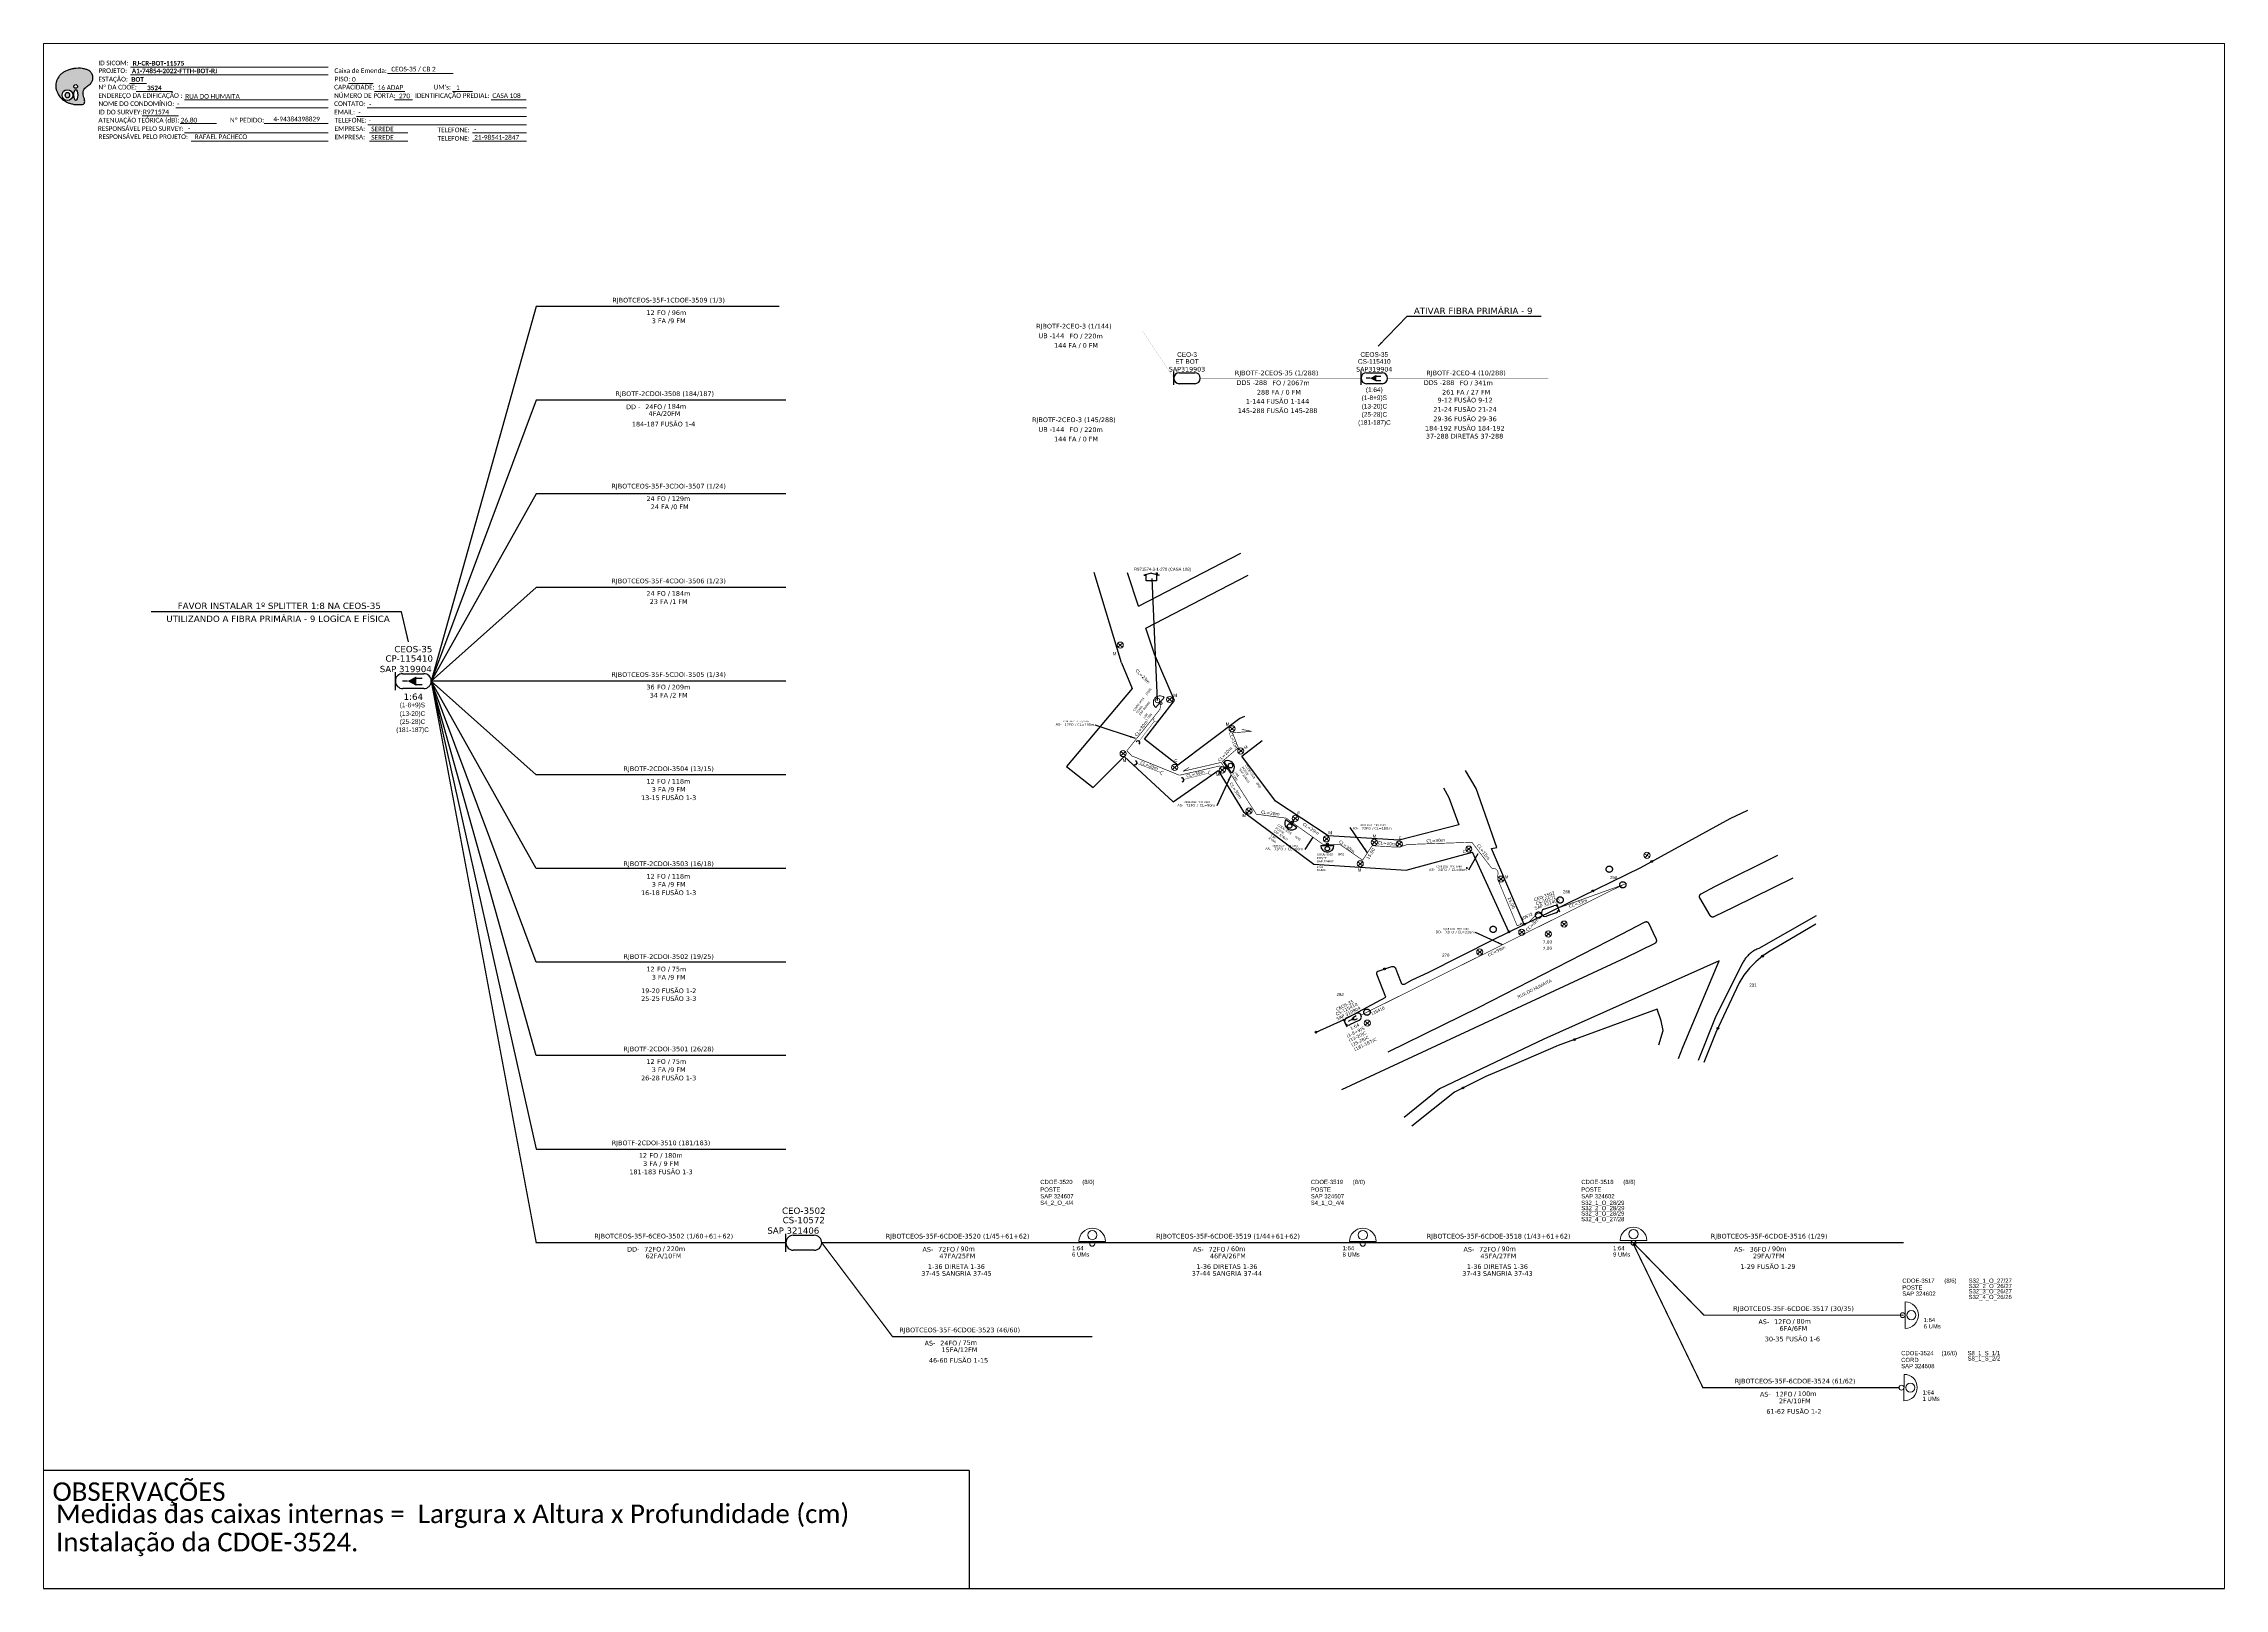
# Paper-space layout 'CDOE-3524' of a CAD drawing. Header units: millimetres. Extents: x 4.37 to 10.34, y 2.02 to 6.25.
# The model-space entities are those that its viewports show. They can reach past a viewport. Long polylines and large blocks are cut down to what shows.
import ezdxf
from ezdxf.enums import TextEntityAlignment as Align

# ---------------------------------------------------------------- set-up
doc = ezdxf.new("R2010")
doc.units = ezdxf.units.MM
doc.header["$LTSCALE"] = 0.1
doc.header["$MEASUREMENT"] = 0
doc.linetypes.add('PHANTOM2', pattern=[1.25, 0.625, -0.125, 0.125, -0.125, 0.125, -0.125])
for name, color, linetype in [('10.0-Cartográfico', 252, 'Continuous'), ('10.1-Caixas Subterrâneas', 5, 'Continuous'), ('20.4-CEO', 1, 'Continuous'), ('20.4-CEOS', 1, 'Continuous'), ('20.5-CABO EM DUTO', 1, 'Continuous'), ('20.5-CEO', 1, 'Continuous'), ('20.8-Legenda', 1, 'Continuous'), ('CD a instalar', 1, 'Continuous'), ('CEO', 1, 'Continuous'), ('CEOS', 1, 'Continuous'), ('EXISTENTE', 7, 'Continuous'), ('INTERV', 5, 'Continuous'), ('label_cabos', 7, 'Continuous'), ('MUB_DIVISA', 7, 'Continuous'), ('MUB_NUMERACAO', 7, 'Continuous'), ('MUB_SEGMENTO', 7, 'Continuous'), ('Subida Lateral', 5, 'Continuous')]:
    doc.layers.add(name, color=color, linetype=linetype)
for name, color, linetype, lineweight in [('10.4-Postes', 1, 'Continuous', 0), ("20.0-LEGENDA DOS CDO'S", 1, 'Continuous', 0), ('20.2-CDO_POSTE', 1, 'Continuous', 5), ('20.6-CORDOALHA_SUPORTE', 7, 'Continuous', 25), ('40.1-ETIQUETAS', 1, 'Continuous', 20), ('Texto_Cabos', 1, 'Continuous', 20)]:
    doc.layers.add(name, color=color, linetype=linetype, lineweight=lineweight)
for name, color, linetype, plot in [('asbuilt', 1, 'Continuous', False), ('DROP DE CLIENTE', 140, 'Continuous', False), ('EXTRA', 50, 'Continuous', False)]:
    doc.layers.add(name, color=color, linetype=linetype, plot=plot)
doc.styles.add('ARIAL', font='arial.ttf')
doc.styles.add('siredit', font='verdana.ttf')
doc.styles.get("Standard").update_dxf_attribs({"font": 'arial.ttf'})
doc.styles.add('Style-font000', font='font000.shx')
doc.styles.add('WMF-Calibri0', font='calibri.ttf')
doc.styles.add('WMF-Calibri1', font='calibrib.ttf')
doc.linetypes.add('FENCELINE1', pattern='A,0.25,-0.1,[133,ltypeshp.shx,S=0.1,R=0,X=-0.1,Y=0],-0.1,1', length=1.45)
doc.dimstyles.new('CC', dxfattribs={"dimtxt": 1, "dimasz": 2, "dimexe": 0.18, "dimexo": 0.0625, "dimgap": 0.09, "dimtad": 0, "dimdec": 0, "dimrnd": 1, "dimzin": 0, "dimdsep": 46, "dimtxsty": 'siredit', "dimblk": 'NONE', "dimcen": 0, "dimse1": 1, "dimse2": 1, "dimsd1": 1, "dimsd2": 1, "dimclrt": 7, "dimadec": 0, "dimazin": 0, "dimtfac": 1, "dimtdec": 0, "dimtofl": 0, "dimtmove": 0, "dimatfit": 3, "dimfxl": 0, "dimtolj": 1, "dimtzin": 0, "dimarcsym": 0})

# ---------------------------------------------------------------- blocks, each defined once
blk = doc.blocks.new('CDOE_CT_POST_DESENHO')
at = {"color": 0}
blk.add_line((2.14, 0.39), (-2.11, 0.39), dxfattribs=at)
for centre, radius in [((0.01, 1.4), 0.733), ((0.01, 0), 0.393)]:
    blk.add_circle(centre, radius, dxfattribs=at)
blk.add_arc((0.01, 0.39), 2.12, 0, 180, dxfattribs=at)
blk = doc.blocks.new('_None')
blk = doc.blocks.new('PDO_PST')
at = {"color": 0}
blk.add_line((2.5, 0), (-2.5, 0), dxfattribs=at)
for centre, radius in [((0, 1.19), 0.862), ((0, -0.46), 0.463)]:
    blk.add_circle(centre, radius, dxfattribs=at)
blk.add_arc((0, 0), 2.5, 0, 180, dxfattribs=at)
blk = doc.blocks.new('ceo')
at = {"layer": 'CEO', "color": 0}
for p, q in [((1.77, 1.77), (6.73, 1.77)), ((6.73, -1.77), (1.77, -1.77))]:
    blk.add_line(p, q, dxfattribs=at)
blk.add_lwpolyline([(0, -2.13), (0, 2.13)], dxfattribs=at)
for centre, start, end in [((1.77, 0), 90, 270), ((6.73, 0), 270, 90)]:
    blk.add_arc(centre, 1.77, start, end, dxfattribs=at)
for tag, height, style, p in [('NOME?', 1.5, 'Style-font000', (4.25, 7.59)), ('LOCAL?', 1.5, 'Style-font000', (4.25, 5.37)), ('TIPO?', 1.48, 'siredit', (4.25, 2.88))]:
    blk.add_attdef(tag, text='', height=height, dxfattribs=dict(at, style=style)).set_placement(p, align=Align.MIDDLE_CENTER)
at = {"layer": 'CEO', "color": 0, "style": 'siredit', "flags": 1}
for tag, height, p in [('ID', 0.887, (4.25, 9.07)), ('COORX', 0.739, (4.25, -1.77)), ('COORY', 0.739, (4.25, -1.77))]:
    blk.add_attdef(tag, text='', height=height, dxfattribs=at).set_placement(p, align=Align.MIDDLE_CENTER)
at = {"layer": 'CEO', "color": 0, "style": 'Style-font000', "flags": 1}
blk.add_attdef('FIBRAS_RESERVA', text='', height=1.5, dxfattribs=at).set_placement((4.25, -2.94), align=Align.TOP_CENTER)
blk = doc.blocks.new('Attributo_cabos')
at = {"layer": 'Texto_Cabos', "color": 0, "style": 'siredit'}
blk.add_text('FO /', height=1.5, dxfattribs=at).set_placement((1.49, -1.5), align=Align.MIDDLE_RIGHT)
at = {"layer": 'Texto_Cabos', "color": 0, "style": 'siredit', "flags": 1}
for tag, p in [('ID', (-0.57, 7.5)), ('N_CABOS_R_PRIMARIA', (-0.57, 4.5)), ('S/CORTE_R_PRIMARIA', (-0.57, -10.5)), ('FUSÃO_R_PRIMARIA', (-0.57, -13.5)), ('T_CABOS', (-0.57, -19.5))]:
    blk.add_attdef(tag, text='', height=1.5, dxfattribs=at).set_placement(p, align=Align.MIDDLE_CENTER)
at = {"layer": 'Texto_Cabos', "color": 0, "style": 'siredit'}
for tag, p in [('N_CABOS_001', (-16.32, 0.92)), ('FUSÃO_001', (-1.03, -8.25))]:
    blk.add_attdef(tag, p, '', height=1.5, dxfattribs=at)
blk.add_attdef('FIBRAS', text='', height=1.5, dxfattribs=at).set_placement((-4.34, -1.43), align=Align.MIDDLE_RIGHT)
blk.add_attdef('FA/FM', text='', height=1.5, dxfattribs=at).set_placement((-0.57, -4.5), align=Align.MIDDLE_CENTER)
blk.add_attdef('METROS', text='', height=1.5, dxfattribs=at).set_placement((2.05, -1.5), align=Align.MIDDLE_LEFT)
at = {"layer": 'Texto_Cabos', "color": 0, "style": 'siredit', "flags": 1}
blk.add_attdef('S/CORTE', text='', height=1.5, dxfattribs=at).set_placement((-0.57, -16.5), align=Align.CENTER)
blk = doc.blocks.new('OI')
h = blk.add_hatch(color=40)
edge = h.paths.add_edge_path()
edge.add_spline(control_points=[(4.35, -0.67), (3.92, -0.99), (3.26, -1.5), (2.81, -2.59), (2.9, -3.5), (3.06, -4.27), (3.31, -4.85), (3.37, -5.39), (3.4, -5.88), (3.2, -6.4), (2.54, -6.61), (1.65, -6.63), (0.55, -6.67), (-0.56, -6.42), (-1.61, -6.14), (-2.77, -5.61), (-3.92, -4.77), (-4.89, -3.7), (-5.34, -2.65), (-5.6, -1.94), (-5.85, -0.96), (-5.71, 0.47), (-5.1, 2.02), (-4.14, 3.02), (-3.3, 3.61), (-2.37, 4.16), (-1.36, 4.44), (-0.56, 4.7), (0.79, 4.85), (2.24, 4.97), (3.79, 4.57), (4.67, 4.21), (5.44, 3.65), (5.76, 2.99), (6.03, 2.21), (6.01, 1.46), (5.72, 0.64), (5.31, 0.08), (4.88, -0.38), (4.51, -0.55), (4.35, -0.67)], knot_values=[0, 0, 0, 0, 1.60434, 2.417191, 3.427595, 4.282808, 4.776746, 5.304182, 5.888771, 6.258406, 6.858137, 7.79129, 8.986195, 10.124242, 11.187857, 12.242908, 13.953784, 15.414161, 16.515391, 17.349188, 17.675853, 19.552021, 21.515531, 22.568638, 23.63245, 24.621084, 25.782718, 26.745347, 27.142653, 29.870543, 31.004649, 31.921532, 32.709589, 33.801391, 34.042471, 35.192333, 35.971461, 36.628871, 37.254359, 37.836911, 37.836911, 37.836911, 37.836911], degree=3, periodic=0)
h.paths.add_polyline_path([(1.13, -0.87, -1), (-0.04, -0.87, -1)], flags=16)
edge = h.paths.add_edge_path(flags=16)
edge.add_ellipse((0.56, -3.59), major_axis=(-0.02, 1.71), ratio=0.361305, start_angle=0, end_angle=360)
h.paths.add_polyline_path([(-0.36, -3.62, -1), (-3.8, -3.62, -1)], flags=16)
edge = h.paths.add_edge_path(flags=0)
edge.add_ellipse((-2.08, -3.62), major_axis=(0, 0.885), ratio=0.758294, start_angle=0, end_angle=360)
at = {"color": 40}
for centre, radius in [((-2.08, -3.62), 1.72), ((0.54, -0.87), 0.587)]:
    blk.add_circle(centre, radius, dxfattribs=at)
blk.add_ellipse((-2.08, -3.62), major_axis=(0, 0.885), ratio=0.758294, start_param=-3.141592653589792, end_param=3.141592653589792, dxfattribs=at)
blk.add_ellipse((0.56, -3.59), major_axis=(-0.02, 1.71), ratio=0.361305, dxfattribs=at)
at = {"color": 40, "start_tangent": (-0.800898, -0.598801), "end_tangent": (-0.800898, -0.598801)}
blk.add_spline([(4.35, -0.67), (3.2, -1.78), (2.9, -2.54), (2.92, -3.55), (3.12, -4.38), (3.28, -4.85), (3.37, -5.37), (3.35, -5.95), (3.2, -6.29), (2.66, -6.55), (1.73, -6.63), (0.54, -6.62), (-0.58, -6.41), (-1.6, -6.11), (-2.56, -5.67), (-3.95, -4.67), (-4.89, -3.56), (-5.37, -2.56), (-5.64, -1.78), (-5.72, -1.46), (-5.63, 0.42), (-4.84, 2.22), (-4.13, 2.99), (-3.27, 3.62), (-2.4, 4.09), (-1.3, 4.47), (-0.37, 4.72), (0.02, 4.77), (2.75, 4.8), (3.85, 4.53), (4.69, 4.16), (5.31, 3.68), (5.85, 2.73), (5.93, 2.5), (5.94, 1.35), (5.67, 0.62), (5.29, 0.08), (4.84, -0.36), (4.35, -0.67)], degree=3, dxfattribs=at)

msp = doc.modelspace()

# ---------------------------------------------------------------- linework, layer by layer
for p, q in [((392.88, 10516.7), (389.95, 10515.84)), ((389.95, 10515.84), (390.87, 10515.84)), ((390.87, 10513.74), (390.87, 10515.84)), ((392.88, 10516.7), (395.81, 10515.84)), ((394.85, 10516.83), (395.16, 10516.83)), ((394.85, 10516.14), (394.85, 10516.83)), ((395.81, 10515.84), (394.89, 10515.84)), ((394.89, 10515.84), (394.89, 10513.74)), ((395.16, 10516.83), (395.16, 10516.05)), ((394.89, 10513.74), (390.87, 10513.74))]:
    msp.add_line(p, q)
for points in [[(-33.09, 10126.29), (805.48, 10126.29), (805.48, 10720.29), (-33.09, 10720.29), (-33.09, 10126.29)], [(322.86, 10171.56), (-33.09, 10171.56)]]:
    msp.add_lwpolyline(points)
at = {"color": 7, "lineweight": 0}
for points in [[(0.38, 10711.19), (76.35, 10711.19)], [(99.19, 10708.74), (124.33, 10708.74)], [(-0.13, 10704.97), (6.42, 10704.97)], [(0.38, 10708.25), (76.35, 10708.25)], [(2.53, 10701.9), (16.47, 10701.9)], [(84.15, 10705.01), (93.63, 10705.01)], [(94.2, 10701.9), (105.82, 10701.9)], [(124.14, 10701.9), (131.81, 10701.9)], [(4.85, 10692.49), (18.79, 10692.49)], [(17.69, 10695.55), (76.35, 10695.55)], [(21.1, 10698.66), (76.35, 10698.66)], [(87.28, 10692.31), (152.54, 10692.31)], [(91.32, 10695.55), (152.54, 10695.55)], [(101.78, 10698.66), (108.73, 10698.66)], [(138.96, 10698.66), (152.51, 10698.66)], [(19.38, 10689.52), (33.33, 10689.52)], [(21.1, 10685.96), (76.35, 10685.96)], [(51.71, 10689.53), (76.21, 10689.53)], [(52.22, 10689.53), (76.37, 10689.53)], [(91.56, 10689.08), (152.54, 10689.08)], [(92.17, 10685.96), (106.97, 10685.96)], [(131.77, 10685.96), (152.54, 10685.96)], [(23.59, 10682.73), (76.35, 10682.73)], [(92.17, 10682.73), (106.97, 10682.73)], [(131.77, 10682.73), (152.54, 10682.73)]]:
    msp.add_lwpolyline(points, dxfattribs=at)
at = {"linetype": 'Continuous'}
msp.add_lwpolyline([(322.86, 10171.56), (322.86, 10126.29)], dxfattribs=at)
at = {"layer": '10.0-Cartográfico', "color": 4}
for points in [[(381.41, 10482.16), (385.48, 10472.26), (360.19, 10442.34), (370.46, 10434.26), (382.45, 10446.1), (401.24, 10428.69)], [(428.66, 10461.57), (426.85, 10460.75), (403.1, 10442.89), (390.26, 10452.84), (401.81, 10467.74), (394.1, 10485.45)], [(505.21, 10434.13), (507.2, 10430.42), (511.08, 10419.89), (488.14, 10413.97), (460.88, 10415.61), (440.62, 10428.95), (427.69, 10446.25), (435.48, 10452.36)], [(401.24, 10428.69), (418.58, 10440.72), (428.29, 10424.87), (455.35, 10404.78), (490.89, 10402.45), (516.39, 10409.39)], [(523.72, 10410.84), (525.66, 10411.23), (517.76, 10433.87), (513.65, 10440.81)], [(483.08, 10353.68), (479.6, 10362.52), (479.57, 10362.61), (479.55, 10362.69), (479.54, 10362.79), (479.54, 10362.88), (479.55, 10362.97), (479.57, 10363.05), (479.6, 10363.14), (479.64, 10363.23), (479.69, 10363.3), (479.74, 10363.38), (479.81, 10363.45), (479.88, 10363.51), (479.96, 10363.56), (480.05, 10363.61), (480.14, 10363.64), (485.29, 10365.42), (485.35, 10365.44), (485.47, 10365.46), (485.6, 10365.47), (485.71, 10365.46), (485.83, 10365.45), (485.96, 10365.42), (486.07, 10365.39), (486.18, 10365.34), (486.29, 10365.28), (486.39, 10365.21), (486.48, 10365.13), (486.55, 10365.05), (486.62, 10364.95), (486.68, 10364.85), (486.73, 10364.75), (487.51, 10362.77), (488.88, 10359.12), (488.9, 10359.07), (488.95, 10358.98), (489, 10358.91), (489.07, 10358.84), (489.13, 10358.78), (489.21, 10358.71), (489.29, 10358.67), (489.37, 10358.63), (489.47, 10358.6), (489.56, 10358.57), (489.65, 10358.56), (489.76, 10358.55), (489.85, 10358.56), (489.95, 10358.57), (490.05, 10358.59), (490.13, 10358.63), (490.23, 10358.67), (493.15, 10360.24), (499.25, 10363.15), (524.37, 10375.81), (581.05, 10403.49), (615.44, 10422.35), (622.27, 10425.53)], [(530.38, 10378.75), (516.39, 10409.39)], [(536.27, 10381.62), (523.72, 10410.84)], [(633.67, 10408.09), (609.42, 10396.11), (604.13, 10393.24), (604.03, 10393.17), (603.94, 10393.11), (603.84, 10393.03), (603.76, 10392.93), (603.7, 10392.85), (603.65, 10392.74), (603.6, 10392.64), (603.57, 10392.53), (603.56, 10392.41), (603.55, 10392.3), (603.55, 10392.18), (603.57, 10392.08), (603.61, 10391.97), (603.65, 10391.86), (603.7, 10391.78)], [(603.7, 10391.78), (607.66, 10385.08), (607.72, 10384.98), (607.8, 10384.9), (607.88, 10384.81), (607.98, 10384.73), (608.07, 10384.67), (608.19, 10384.62), (608.3, 10384.58), (608.41, 10384.54), (608.53, 10384.52), (608.66, 10384.51), (608.78, 10384.52), (608.9, 10384.54), (609.02, 10384.56), (609.14, 10384.61), (609.22, 10384.64), (616.95, 10388.35), (639.67, 10399.57)], [(466.06, 10318.17), (575.25, 10368.82), (586.55, 10374.39), (586.57, 10374.4), (586.68, 10374.46), (586.77, 10374.54), (586.86, 10374.61), (586.94, 10374.7), (587.01, 10374.79), (587.07, 10374.9), (587.11, 10374.99), (587.15, 10375.1), (587.17, 10375.22), (587.18, 10375.33), (587.17, 10375.44), (587.15, 10375.56), (587.12, 10375.67), (587.08, 10375.77), (585.82, 10378.49), (584.26, 10381.88), (584.21, 10381.98), (584.14, 10382.08), (584.07, 10382.17), (583.99, 10382.25), (583.89, 10382.33), (583.79, 10382.38), (583.68, 10382.43), (583.57, 10382.49), (583.44, 10382.52), (583.33, 10382.53), (583.21, 10382.54), (583.08, 10382.53), (582.96, 10382.52), (582.85, 10382.49), (582.73, 10382.45), (582.62, 10382.4), (573.47, 10377.7), (518.56, 10349.54), (518.51, 10349.52), (483.8, 10332.43)], [(648.48, 10384.93), (626.41, 10372.39), (626.01, 10372.22), (625.63, 10372.04), (625.24, 10371.84), (624.87, 10371.63), (624.51, 10371.41), (624.15, 10371.18), (623.8, 10370.93), (623.46, 10370.68), (623.13, 10370.41), (622.81, 10370.14), (622.51, 10369.85), (622.21, 10369.56), (621.92, 10369.25), (621.65, 10368.94), (621.38, 10368.62), (621.13, 10368.29), (620.89, 10367.95), (620.67, 10367.6), (620.46, 10367.25), (620.26, 10366.89), (620.07, 10366.53), (609.64, 10345.71), (603.1, 10329.29)], [(648.41, 10381.68), (631.15, 10371.58), (630.92, 10371.45), (627.98, 10369.48), (625.27, 10367.24), (622.83, 10364.74), (620.68, 10362.02), (618.86, 10359.1), (609.95, 10340), (605.29, 10328.44)], [(595.6, 10330.04), (597.38, 10334.64), (611.23, 10367.55), (543.78, 10337.41), (503.65, 10318.38), (490.06, 10307.29)], [(456.29, 10340.22), (467.05, 10345.07), (483.08, 10353.68)], [(587.98, 10335.35), (589.66, 10340.82), (588.93, 10344.54), (587.35, 10348.99), (549.33, 10335.02), (532.15, 10327.59), (521.5, 10323.1), (509.4, 10317.07), (493.05, 10303.96)]]:
    msp.add_lwpolyline(points, dxfattribs=at)
at = {"layer": '10.1-Caixas Subterrâneas', "linetype": 'PHANTOM2'}
for centre in [(568.95, 10402.83), (550.04, 10390.99), (574.15, 10396.81), (541.75, 10385.18), (524.31, 10379.69), (475.78, 10347.84)]:
    msp.add_circle(centre, 1.21, dxfattribs=at)
at = {"layer": '10.4-Postes', "color": 0}
for p, q in [((514.2, 10403.5), (513.99, 10403.29)), ((513.99, 10403.29), (514.2, 10403.09)), ((514.34, 10403.44), (514.05, 10403.44)), ((514.05, 10403.44), (514.05, 10403.15)), ((514.05, 10403.15), (514.34, 10403.15)), ((514.4, 10403.29), (514.2, 10403.5)), ((514.2, 10403.09), (514.4, 10403.29)), ((514.34, 10403.15), (514.34, 10403.44)), ((573.41, 10396.2), (573.2, 10396)), ((573.2, 10396), (573.41, 10395.79)), ((573.55, 10396.14), (573.26, 10396.14)), ((573.26, 10396.14), (573.26, 10395.85)), ((573.26, 10395.85), (573.55, 10395.85)), ((573.61, 10396), (573.41, 10396.2)), ((573.41, 10395.79), (573.61, 10396)), ((573.55, 10395.85), (573.55, 10396.14))]:
    msp.add_line(p, q, dxfattribs=at)
at = {"layer": '10.4-Postes', "color": 1, "linetype": 'PHANTOM2'}
for points in [[(379.97, 10489.73), (381.81, 10488.24)], [(381.76, 10489.79), (380.02, 10488.18)], [(399.01, 10468.83), (400.85, 10467.33)], [(400.8, 10468.88), (399.06, 10467.27)], [(422.99, 10457.57), (424.83, 10456.08)], [(424.77, 10457.63), (423.04, 10456.02)], [(426.33, 10449.05), (428.17, 10447.56)], [(428.12, 10449.11), (426.39, 10447.5)], [(381.08, 10448.04), (382.92, 10446.54)], [(382.87, 10448.09), (381.13, 10446.48)], [(400.92, 10442.69), (402.76, 10441.2)], [(402.71, 10442.75), (400.97, 10441.14)], [(419.21, 10441.71), (421.05, 10440.22)], [(421, 10441.77), (419.26, 10440.16)], [(429.47, 10425.93), (431.31, 10424.44)], [(431.26, 10425.99), (429.52, 10424.38)], [(447.3, 10423.11), (449.14, 10421.61)], [(449.09, 10423.16), (447.35, 10421.55)], [(459.28, 10415.22), (461.12, 10413.73)], [(461.07, 10415.28), (459.33, 10413.67)], [(477.69, 10413.92), (479.53, 10412.43)], [(479.48, 10413.98), (477.74, 10412.37)], [(487.3, 10413.24), (489.14, 10411.75)], [(489.08, 10413.3), (487.35, 10411.69)], [(514.02, 10411.31), (515.86, 10409.81)], [(515.81, 10411.37), (514.07, 10409.75)], [(582.41, 10408.75), (584.48, 10407.6)], [(584.16, 10409.12), (582.73, 10407.23)], [(472.28, 10405.65), (474.11, 10404.16)], [(474.06, 10405.71), (472.33, 10404.1)], [(526.38, 10399.77), (528.22, 10398.27)], [(528.17, 10399.83), (526.43, 10398.21)], [(550.67, 10382.44), (552.51, 10380.95)], [(552.46, 10382.5), (550.72, 10380.89)], [(534.39, 10379.36), (536.23, 10377.86)], [(536.18, 10379.41), (534.44, 10377.8)], [(544.6, 10378.65), (546.44, 10377.15)], [(546.39, 10378.7), (544.65, 10377.09)], [(518.24, 10371.74), (520.08, 10370.25)], [(520.03, 10371.8), (518.29, 10370.19)], [(474.97, 10344.38), (476.81, 10342.89)], [(476.76, 10344.44), (475.03, 10342.83)]]:
    msp.add_lwpolyline(points, dxfattribs=at)
at = {"layer": '10.4-Postes', "color": 1}
for centre in [(380.89, 10488.99), (399.93, 10468.08), (423.91, 10456.82), (427.25, 10448.3), (382, 10447.29), (401.84, 10441.94), (420.13, 10440.97), (430.39, 10425.19), (448.22, 10422.36), (460.2, 10414.48), (478.61, 10413.17), (488.22, 10412.49), (514.94, 10410.56), (583.44, 10408.17), (473.19, 10404.9), (527.3, 10399.02), (551.59, 10381.7), (535.31, 10378.61), (545.52, 10377.9), (519.16, 10370.99), (475.89, 10343.63)]:
    msp.add_circle(centre, 1.18, dxfattribs=at)
at = {"layer": '20.4-CEO', "color": 0}
for p, q in [((255.19, 10262.06), (263.25, 10262.06)), ((263.25, 10256.32), (255.19, 10256.32))]:
    msp.add_line(p, q, dxfattribs=at)
msp.add_lwpolyline([(252.32, 10255.73), (252.32, 10262.65)], dxfattribs=at)
for centre, start, end in [((255.19, 10259.19), 90, 270), ((263.25, 10259.19), 270, 90)]:
    msp.add_arc(centre, 2.87, start, end, dxfattribs=at)
at = {"layer": '20.4-CEOS', "color": 5}
for p, q in [((105.04, 10478.01), (113.1, 10478.01)), ((113.1, 10472.27), (105.04, 10472.27)), ((471.57, 10347.38), (467.97, 10345.62)), ((469.23, 10343.05), (472.83, 10344.81))]:
    msp.add_line(p, q, dxfattribs=at)
for points in [[(102.17, 10471.68), (102.17, 10478.61)], [(106.85, 10475.14), (104.91, 10475.14)], [(110.03, 10476.28), (112.47, 10476.28)], [(110.03, 10473.89), (112.47, 10473.89)], [(466.56, 10345.25), (468.07, 10342.15)], [(469.41, 10344.72), (468.54, 10344.3)], [(470.55, 10345.98), (471.65, 10346.51)], [(471.08, 10344.91), (472.17, 10345.44)]]:
    msp.add_lwpolyline(points, dxfattribs=at)
for points in [[(106.85, 10475.14, 0, 3.55, 0), (110.17, 10475.14, 3.55, 3.55, 0)], [(469.41, 10344.72, 0, 1.77, 0), (470.89, 10345.45, 1.77, 1.77, 0)]]:
    msp.add_lwpolyline(points, format="xyseb", dxfattribs=at)
for centre, radius, start, end in [((105.04, 10475.14), 2.87, 90, 270), ((113.1, 10475.14), 2.87, 270, 90), ((468.6, 10344.33), 1.43, 116.04742, 296.04742), ((472.2, 10346.09), 1.43, 296.04742, 116.04742)]:
    msp.add_arc(centre, radius, start, end, dxfattribs=at)
at = {"layer": '20.5-CABO EM DUTO', "color": 5, "linetype": 'ByBlock', "const_width": 0.48}
for points in [[(115.97, 10475.14), (156.32, 10259.24), (252.32, 10259.19)], [(266.12, 10259.19), (370.14, 10259.19)], [(370.14, 10259.19), (474.16, 10259.19)], [(474.16, 10259.19), (578.17, 10259.19)]]:
    msp.add_lwpolyline(points, dxfattribs=at)
at = {"layer": '20.5-CABO EM DUTO', "color": 0, "linetype": 'ByBlock'}
for points in [[(370.14, 10223.12, 0.48, 0.48, 0), (293.32, 10223.12, 0.48, 0.48, 0), (266.12, 10259.19, 0, 0, 0)], [(682.19, 10231.33, 0.48, 0.48, 0), (605.37, 10231.33, 0.48, 0.48, 0), (578.17, 10259.19, 0, 0, 0)]]:
    msp.add_lwpolyline(points, format="xyseb", dxfattribs=at)
at = {"layer": '20.5-CABO EM DUTO', "color": 0, "linetype": 'ByBlock', "const_width": 0.48}
msp.add_lwpolyline([(578.17, 10259.19), (682.19, 10259.19)], dxfattribs=at)
at = {"layer": '20.5-CABO EM DUTO', "color": 1, "linetype": 'ByBlock'}
msp.add_lwpolyline([(680.38, 10203.48, 0.48, 0.48, 0), (604.94, 10203.48, 0.48, 0.48, 0), (578.17, 10258.76, 0, 0, 0)], format="xyseb", dxfattribs=at)
at = {"layer": '20.5-CEO', "color": 5}
for p, q in [((543.78, 10387.43), (547.57, 10388.79)), ((548.54, 10386.09), (544.75, 10384.73))]:
    msp.add_line(p, q, dxfattribs=at)
msp.add_lwpolyline([(549.99, 10386.29), (548.82, 10389.55)], dxfattribs=at)
for centre, start, end in [((544.26, 10386.08), 109.75941, 289.75941), ((548.05, 10387.44), 289.75941, 109.75941)]:
    msp.add_arc(centre, 1.44, start, end, dxfattribs=at)
at = {"layer": '20.6-CORDOALHA_SUPORTE', "color": 0}
for centre, start, end in [((387.67, 10451.41), 312.81086, 151.26047), ((386.63, 10443.76), 239.37683, 77.82644), ((404.63, 10437.2), 274.13868, 112.58829)]:
    msp.add_arc(centre, 0.75, start, end, dxfattribs=at)
at = {"layer": 'asbuilt', "color": 1, "linetype": 'FENCELINE1', "ltscale": 30, "const_width": 0.24}
for points in [[(396.48, 10466.64), (396.21, 10464.35)], [(383.43, 10448.34), (396.21, 10464.35)], [(403.68, 10438.95), (385.34, 10446.39), (383.43, 10448.34)], [(421.85, 10441.65), (421.86, 10441.77), (419.15, 10442.53), (403.68, 10438.95)]]:
    msp.add_lwpolyline(points, dxfattribs=at)
at = {"layer": 'asbuilt', "color": 0, "linetype": 'FENCELINE1', "ltscale": 30, "const_width": 0.24}
for points in [[(421.86, 10441.77), (420.22, 10444.34), (426.31, 10449.54), (424.07, 10455.27), (431.47, 10455.83)], [(431.47, 10455.83), (427.66, 10456.59)]]:
    msp.add_lwpolyline(points, dxfattribs=at)
at = {"layer": 'asbuilt', "color": 5, "linetype": 'FENCELINE1', "ltscale": 30, "const_width": 0.24}
for points in [[(421.86, 10441.77), (420.65, 10442.39), (419.7, 10443.89), (405.06, 10440.5)], [(405.06, 10440.5), (407.39, 10441.98)], [(446.99, 10420.83), (444.72, 10422.45), (433.22, 10423.98), (421.86, 10441.77)], [(460.55, 10412.41), (458.79, 10412.41), (446.99, 10420.83)], [(488.39, 10411.32), (485.68, 10411.39), (477.75, 10411.86), (474.11, 10406.3), (465.26, 10412.41), (460.55, 10412.41)], [(523.81, 10403.12), (516.11, 10413.19), (491.27, 10412.33), (488.41, 10411.33), (488.41, 10411.33)]]:
    msp.add_lwpolyline(points, dxfattribs=at)
msp.add_lwpolyline([(523.81, 10403.12, -0.636795), (523.81, 10403.12, -0.636795), (526, 10400.4), (526.18, 10398.65), (533.5, 10381.13), (534.58, 10381.44)], format="xyb", dxfattribs=at)
at = {"layer": 'asbuilt', "color": 5, "linetype": 'ByBlock', "const_width": 0.24}
msp.add_lwpolyline([(542.9, 10385.59), (541.42, 10385.84), (538.02, 10382.48), (536.63, 10382.04)], dxfattribs=at)
at = {"layer": 'CD a instalar', "color": 0, "linetype": 'ByBlock', "const_width": 0.024}
for points in [[(401.48, 10591.63), (389.48, 10609.63), (339.68, 10609.63)], [(401.48, 10591.63), (389.48, 10573.63), (339.68, 10573.63)], [(483.68, 10591.63), (545.48, 10591.63)]]:
    msp.add_lwpolyline(points, dxfattribs=at)
at = {"layer": 'CD a instalar', "color": 5, "linetype": 'ByBlock'}
for points, const_width in [([(411.68, 10591.63), (473.48, 10591.63)], 0.024), ([(473.49, 10346.72), (475.78, 10347.84), (574.15, 10396.81), (549.4, 10387.92)], 0.24)]:
    msp.add_lwpolyline(points, dxfattribs=dict(at, const_width=const_width))
at = {"layer": 'CEOS', "color": 5}
for p, q in [((475.61, 10593.75), (481.56, 10593.75)), ((481.56, 10589.51), (475.61, 10589.51))]:
    msp.add_line(p, q, dxfattribs=at)
for points in [[(473.48, 10589.07), (473.48, 10594.19)], [(476.94, 10591.63), (475.51, 10591.63)], [(479.29, 10592.47), (481.1, 10592.47)], [(479.29, 10590.71), (481.1, 10590.71)]]:
    msp.add_lwpolyline(points, dxfattribs=at)
msp.add_lwpolyline([(476.94, 10591.63, 0, 2.62, 0), (479.4, 10591.63, 2.62, 2.62, 0)], format="xyseb", dxfattribs=at)
for centre, start, end in [((475.61, 10591.63), 90, 270), ((481.56, 10591.63), 270, 90)]:
    msp.add_arc(centre, 2.12, start, end, dxfattribs=at)
at = {"layer": 'DROP DE CLIENTE', "color": 4}
for points in [[(387.95, 10504), (427.29, 10524.34)], [(381.41, 10482.16), (370.9, 10516.92)], [(387.95, 10504), (383.7, 10516.82)], [(390.76, 10495.55), (430.1, 10515.89)]]:
    msp.add_lwpolyline(points, dxfattribs=at)
at = {"layer": 'DROP DE CLIENTE'}
msp.add_lwpolyline([(395.22, 10467.71), (393.23, 10514.56)], dxfattribs=at)
at = {"layer": 'DROP DE CLIENTE', "color": 0}
msp.add_lwpolyline([(394.1, 10485.45), (390.76, 10495.55)], dxfattribs=at)
at = {"layer": 'DROP DE CLIENTE', "color": 0, "const_width": 0.15}
for points in [[(388.13, 10452.01), (394.03, 10459.74)], [(387.33, 10443.48), (396.43, 10440.04)], [(405.36, 10437.37), (414.8, 10439.73)]]:
    msp.add_lwpolyline(points, dxfattribs=at)
for points in [[(395.18, 10460.01, -1.231752), (394, 10460.9, 0.979223)], [(388.18, 10450.86, 1.202244), (387.01, 10451.78, 8.726709)], [(386.25, 10443.11, 1.202244), (386.79, 10444.49, 8.726709)], [(397.01, 10439.01, -1.231752), (397.53, 10440.39, 0.979223)], [(415.87, 10439.21, -1.231752), (415.51, 10440.65, 0.979223)], [(404.68, 10436.45, 1.202244), (404.34, 10437.89, 8.726709)]]:
    msp.add_lwpolyline(points, format="xyb", dxfattribs=at)
at = {"layer": 'EXISTENTE', "color": 0, "linetype": 'Continuous'}
for points in [[(249.77, 10619.14), (156.32, 10619.14), (115.97, 10475.14)], [(252.32, 10547.14), (156.32, 10547.14), (115.97, 10475.14)], [(252.32, 10511.14), (156.32, 10511.14), (115.97, 10475.14)], [(252.32, 10475.14), (115.97, 10475.14)], [(252.32, 10439.14), (156.32, 10439.14), (115.97, 10475.14)], [(252.32, 10403.14), (156.32, 10403.14), (115.97, 10475.14)], [(252.32, 10367.14), (156.32, 10367.14), (115.97, 10475.14)], [(252.32, 10331.14), (156.32, 10331.14), (115.97, 10475.14)], [(115.97, 10475.14), (156.32, 10295.19), (252.32, 10295.14)]]:
    msp.add_lwpolyline(points, dxfattribs=at)
at = {"layer": 'INTERV', "color": 0, "ltscale": 50}
msp.add_lwpolyline([(252.32, 10583.14), (156.32, 10583.14), (115.97, 10475.14)], dxfattribs=at)
at = {"layer": 'MUB_DIVISA', "linetype": 'Continuous'}
for centre in [(585.3, 10405.82), (562.59, 10394.48), (536.27, 10381.62), (530.38, 10378.75), (482.55, 10364.48), (456.16, 10340.16), (610.71, 10341.64), (555.57, 10337.31), (512.71, 10318.72)]:
    msp.add_circle(centre, 0.33, dxfattribs=at)
at = {"layer": 'MUB_DIVISA', "color": 4, "linetype": 'Continuous'}
msp.add_circle((627.86, 10369.38), 0.33, dxfattribs=at)
at = {"layer": 'Subida Lateral', "const_width": 0.24}
msp.add_lwpolyline([(534.58, 10381.44), (535.06, 10381.59), (534.93, 10382.06), (536.16, 10381.39), (536.03, 10381.86), (536.63, 10382.04)], dxfattribs=at)

# ---------------------------------------------------------------- block references
at = {"color": 7, "xscale": 1.213923924963875, "yscale": 1.21392392515554, "zscale": 1.213923925163967, "rotation": 0.1532896023557819}
msp.add_blockref('OI', (-21.42, 10704.87), dxfattribs=at)
at = {"layer": '20.2-CDO_POSTE', "color": 1, "xscale": 1.200000000000032, "yscale": 1.199999999999818, "zscale": 1.199999999999999, "rotation": 50.49398193870274}
msp.add_blockref('CDOE_CT_POST_DESENHO', (396.51, 10466.63), dxfattribs=at)
at = {"layer": '20.2-CDO_POSTE', "color": 0, "linetype": 'Continuous', "yscale": 2.040393965216026, "zscale": 2.040393965216068}
for p, xscale, rotation in [((370.14, 10259.7), 2.040393965216065, 359.8820082586231), ((474.16, 10259.7), 2.040393965216065, 359.8820082586231), ((682.7, 10231.33), 2.04039396521625, 269.8820082586179)]:
    msp.add_blockref('PDO_PST', p, dxfattribs=dict(at, xscale=xscale, rotation=rotation))
at = {"layer": '20.2-CDO_POSTE', "color": 5, "linetype": 'Continuous', "xscale": 2.040393965216065, "yscale": 2.040393965216026, "zscale": 2.040393965216068, "rotation": 359.8820082586231}
msp.add_blockref('PDO_PST', (578.24, 10260.07), dxfattribs=at)
at = {"layer": '20.2-CDO_POSTE', "color": 1, "linetype": 'Continuous', "xscale": 2.04039396521625, "yscale": 2.040393965216026, "zscale": 2.040393965216068, "rotation": 269.8820082586179}
msp.add_blockref('PDO_PST', (682.27, 10203.48), dxfattribs=at)
at = {"layer": '40.1-ETIQUETAS', "color": 7, "linetype": 'Continuous'}
ref = msp.add_blockref('Attributo_cabos', (364.58, 10609.63), dxfattribs=dict(at, xscale=1.200000000000002, yscale=1.199999999999818, zscale=1.199999999999999))
ref.add_attrib('N_CABOS_001', 'RJBOTF-2CEO-3 (1/144)', (348.58, 10610.74), dxfattribs={"layer": 'Texto_Cabos', "color": 0, "height": 1.8, "style": 'siredit'})
ref.add_attrib('FA/FM', '144 FA / 0 FM', dxfattribs={"layer": 'Texto_Cabos', "color": 0, "height": 1.8, "style": 'siredit'}).set_placement((363.91, 10604.23), align=Align.MIDDLE_CENTER)
ref.add_attrib('FIBRAS', 'UB -144', dxfattribs={"layer": 'Texto_Cabos', "color": 0, "height": 1.8, "style": 'siredit'}).set_placement((359.37, 10607.92), align=Align.MIDDLE_RIGHT)
ref.add_attrib('METROS', '220m', dxfattribs={"layer": 'Texto_Cabos', "color": 0, "height": 1.8, "style": 'siredit'}).set_placement((367.05, 10607.83), align=Align.MIDDLE_LEFT)
at = {"layer": '40.1-ETIQUETAS', "color": 5, "linetype": 'Continuous'}
ref = msp.add_blockref('Attributo_cabos', (442.58, 10591.63), dxfattribs=dict(at, xscale=1.200000000000002, yscale=1.199999999999818, zscale=1.199999999999999))
ref.add_attrib('N_CABOS_001', 'RJBOTF-2CEOS-35 (1/288)', (424.95, 10592.74), dxfattribs={"layer": 'Texto_Cabos', "color": 0, "height": 1.8, "style": 'siredit'})
ref.add_attrib('FUSÃO_001', '1-144 FUSÃO 1-144', (429.22, 10581.85), dxfattribs={"layer": 'Texto_Cabos', "color": 0, "height": 1.8, "style": 'siredit'})
ref.add_attrib('FA/FM', '288 FA / 0 FM', dxfattribs={"layer": 'Texto_Cabos', "color": 0, "height": 1.8, "style": 'siredit'}).set_placement((441.91, 10586.23), align=Align.MIDDLE_CENTER)
ref.add_attrib('FIBRAS', 'DDS -288', dxfattribs={"layer": 'Texto_Cabos', "color": 0, "height": 1.8, "style": 'siredit'}).set_placement((437.37, 10589.92), align=Align.MIDDLE_RIGHT)
ref.add_attrib('METROS', '2067m', dxfattribs={"layer": 'Texto_Cabos', "color": 0, "height": 1.8, "style": 'siredit'}).set_placement((445.05, 10589.83), align=Align.MIDDLE_LEFT)
ref.add_attrib('FUSÃO_002', '145-288 FUSÃO 145-288', (426.09, 10578.24), dxfattribs={"layer": 'Texto_Cabos', "color": 0, "height": 1.8, "style": 'siredit'})
at = {"layer": '40.1-ETIQUETAS', "color": 0, "linetype": 'Continuous'}
ref = msp.add_blockref('Attributo_cabos', (514.58, 10591.63), dxfattribs=dict(at, xscale=1.200000000000002, yscale=1.199999999999818, zscale=1.199999999999999))
ref.add_attrib('N_CABOS_001', 'RJBOTF-2CEO-4 (10/288)', (498.58, 10592.74), dxfattribs={"layer": 'Texto_Cabos', "color": 0, "height": 1.8, "style": 'siredit'})
ref.add_attrib('FUSÃO_001', '9-12 FUSÃO 9-12', (502.92, 10582.3), dxfattribs={"layer": 'Texto_Cabos', "color": 0, "height": 1.8, "style": 'siredit'})
ref.add_attrib('FA/FM', '261 FA / 27 FM', dxfattribs={"layer": 'Texto_Cabos', "color": 0, "height": 1.8, "style": 'siredit'}).set_placement((513.91, 10586.23), align=Align.MIDDLE_CENTER)
ref.add_attrib('FIBRAS', 'DDS -288', dxfattribs={"layer": 'Texto_Cabos', "color": 0, "height": 1.8, "style": 'siredit'}).set_placement((509.37, 10589.92), align=Align.MIDDLE_RIGHT)
ref.add_attrib('METROS', '341m', dxfattribs={"layer": 'Texto_Cabos', "color": 0, "height": 1.8, "style": 'siredit'}).set_placement((517.05, 10589.83), align=Align.MIDDLE_LEFT)
ref.add_attrib('FUSÃO_002', '21-24 FUSÃO 21-24', (501.29, 10578.7), dxfattribs={"layer": 'Texto_Cabos', "color": 0, "height": 1.8, "style": 'siredit'})
ref.add_attrib('FUSÃO_003', '29-36 FUSÃO 29-36', (501.3, 10575.09), dxfattribs={"layer": 'Texto_Cabos', "color": 0, "height": 1.8, "style": 'siredit'})
ref.add_attrib('FUSÃO_004', '184-192 FUSÃO 184-192', (498.1, 10571.48), dxfattribs={"layer": 'Texto_Cabos', "color": 0, "height": 1.8, "style": 'siredit'})
ref.add_attrib('FUSÃO_005', '37-288 DIRETAS 37-288', (498.44, 10568.44), dxfattribs={"layer": 'Texto_Cabos', "color": 0, "height": 1.8, "style": 'siredit'})
at = {"layer": '40.1-ETIQUETAS', "color": 7, "linetype": 'Continuous'}
ref = msp.add_blockref('Attributo_cabos', (364.58, 10573.63), dxfattribs=dict(at, xscale=1.200000000000002, yscale=1.199999999999818, zscale=1.199999999999999))
ref.add_attrib('N_CABOS_001', 'RJBOTF-2CEO-3 (145/288)', (347.01, 10574.74), dxfattribs={"layer": 'Texto_Cabos', "color": 0, "height": 1.8, "style": 'siredit'})
ref.add_attrib('FA/FM', '144 FA / 0 FM', dxfattribs={"layer": 'Texto_Cabos', "color": 0, "height": 1.8, "style": 'siredit'}).set_placement((363.91, 10568.23), align=Align.MIDDLE_CENTER)
ref.add_attrib('FIBRAS', 'UB -144', dxfattribs={"layer": 'Texto_Cabos', "color": 0, "height": 1.8, "style": 'siredit'}).set_placement((359.37, 10571.92), align=Align.MIDDLE_RIGHT)
ref.add_attrib('METROS', '220m', dxfattribs={"layer": 'Texto_Cabos', "color": 0, "height": 1.8, "style": 'siredit'}).set_placement((367.05, 10571.83), align=Align.MIDDLE_LEFT)
at = {"layer": 'asbuilt', "color": 5, "linetype": 'FENCELINE1', "ltscale": 30, "yscale": 1.199999999999818, "zscale": 1.199999999999999}
for p, xscale, rotation in [((421.86, 10441.78), 1.199999999999944, 302.5554640448079), ((447, 10420.83), 1.199999999999984, 145.865373332825), ((460.56, 10412.41), 1.200000000000002, 180)]:
    msp.add_blockref('CDOE_CT_POST_DESENHO', p, dxfattribs=dict(at, xscale=xscale, rotation=rotation))
at = {"layer": 'CEO', "color": 7, "xscale": 1.200000000000002, "yscale": 1.199999999999818, "zscale": 1.199999999999999}
msp.add_blockref('ceo', (401.48, 10591.63), dxfattribs=at).add_auto_attribs({'NOME?': 'CEO-3', 'LOCAL?': 'ET BOT', 'TIPO?': 'SAP319903'})

# ---------------------------------------------------------------- texts
at = {"color": 7, "lineweight": 0, "style": 'WMF-Calibri0'}
for s, height, p in [('PROJETO:', 1.793, (-12.02, 10708.99)), ('ID SICOM:', 1.793, (-12.02, 10711.94)), ('Caixa de Emenda:', 1.7927, (78.74, 10708.99)), ('ESTAÇÃO:', 1.793, (-12.02, 10705.72)), ('Nº DA CDOE:', 1.7927, (-12.02, 10702.65)), ('ENDEREÇO DA EDIFICAÇÃO :', 1.7927, (-12.02, 10699.41)), ('CAPACIDADE:', 1.7927, (78.63, 10702.65)), ('NÚMERO DE PORTA:', 1.7927, (78.63, 10699.41)), ('PISO:', 1.793, (78.81, 10705.76)), ('IDENTIFICAÇÃO PREDIAL:', 1.7927, (109.71, 10699.41)), ("UM's:", 1.793, (116.87, 10702.65)), ('CASA 108', 1.793, (139.46, 10699.41)), ('ATENUAÇÃO TEÓRICA (dB):', 1.7927, (-12.02, 10689.95)), ('NOME DO CONDOMÍNIO:', 1.7927, (-12.02, 10696.3)), ('ID DO SURVEY:', 1.7927, (-12.02, 10693.06)), ('-', 1.79, (18.2, 10696.3)), ('26,80', 1.793, (19.6, 10689.95)), ('Nº PEDIDO:', 1.793, (38.57, 10689.96)), ('CONTATO:', 1.793, (78.63, 10696.3)), ('EMAIL:', 1.793, (78.63, 10693.06)), ('TELEFONE:', 1.793, (78.81, 10689.95)), ('RESPONSÁVEL PELO SURVEY:', 1.7927, (-12.26, 10686.71)), ('RESPONSÁVEL PELO PROJETO:', 1.7927, (-12.02, 10683.6)), ('EMPRESA:', 1.793, (78.81, 10686.71)), ('EMPRESA:', 1.793, (78.81, 10683.47)), ('TELEFONE:', 1.793, (118.41, 10686.21)), ('TELEFONE:', 1.793, (118.41, 10682.97))]:
    msp.add_text(s, height=height, dxfattribs=at).set_placement(p)
at = {"color": 7, "linetype": 'Continuous'}
for s, height, style, p in [('A1-74854-2022-FTTH-BOT-RJ', 1.7927, 'WMF-Calibri1', (0.84, 10708.9)), ('RJ-CR-BOT-11575', 1.7927, 'WMF-Calibri1', (1.18, 10711.84)), ('CEOS-35 / CB 2', 1.7927, 'WMF-Calibri0', (100.59, 10709.58)), ('BOT', 1.793, 'WMF-Calibri1', (0.66, 10705.62)), ('RUA DO HUMAITA ', 1.7927, 'WMF-Calibri0', (21.36, 10699.12)), ('0', 1.79, 'WMF-Calibri0', (85.5, 10705.61)), ('16 ADAP', 1.793, 'WMF-Calibri0', (95.37, 10702.52)), ('270', 1.793, 'WMF-Calibri0', (103.56, 10699.26)), ('1', 1.79, 'WMF-Calibri0', (125.49, 10702.5)), ('R971574', 1.793, 'WMF-Calibri0', (5.11, 10693.1)), ('-', 1.79, 'WMF-Calibri0', (87.98, 10692.91)), ('-', 1.79, 'WMF-Calibri0', (92, 10696.18)), ('-', 1.79, 'WMF-Calibri0', (22.5, 10686.8)), ('RAFAEL PACHECO', 1.7927, 'WMF-Calibri0', (24.99, 10683.57)), ('-', 1.79, 'WMF-Calibri0', (91.93, 10689.79)), ('SEREDE', 1.793, 'WMF-Calibri0', (92.87, 10686.56)), ('SEREDE', 1.793, 'WMF-Calibri0', (92.87, 10683.33)), ('-', 1.79, 'WMF-Calibri0', (132.48, 10686.56)), ('21-98541-2847', 1.7927, 'WMF-Calibri0', (132.48, 10683.33))]:
    msp.add_text(s, height=height, dxfattribs=dict(at, style=style)).set_placement(p)
at = {"color": 7, "linetype": 'Continuous', "style": 'WMF-Calibri1'}
msp.add_text('3524', height=1.793, dxfattribs=at).set_placement((9.5, 10702.36), align=Align.CENTER)
at = {"color": 7, "style": 'WMF-Calibri0'}
msp.add_text('4-94384398829', height=1.7927, dxfattribs=at).set_placement((55.29, 10690.37))
at = {"color": 0}
msp.add_text('R971574-3-1-270 (CASA 108)', height=1.1673, dxfattribs=at).set_placement((386.19, 10517.57))
at = {"style": 'WMF-Calibri0'}
msp.add_text('OBSERVAÇÕES', height=7.1308, dxfattribs=at).set_placement((-29.67, 10159.91))
at = {"insert": (-28.32, 10158.53), "char_height": 7.1308, "width": 658.8434, "attachment_point": 1, "style": 'WMF-Calibri0'}
msp.add_mtext('Medidas das caixas internas =  Largura x Altura x Profundidade (cm)', dxfattribs=at)
at = {"color": 1, "insert": (-28.32, 10147.65), "char_height": 7.1308, "width": 658.8434, "attachment_point": 1, "style": 'WMF-Calibri0'}
msp.add_mtext('Instalação da CDOE-3524.', dxfattribs=at)
at = {"layer": '10.1-Caixas Subterrâneas', "color": 0}
for s, p in [('10572', (535.4, 10383.08)), ('115410', (477.67, 10346.63))]:
    msp.add_text(s, height=1.2, rotation=26.26495, dxfattribs=at).set_placement(p)
at = {"layer": '10.4-Postes', "color": 0}
for s, p in [('M', (378.01, 10485.11)), ('M', (401.28, 10469.08)), ('M', (421.49, 10458.05)), ('M', (381.79, 10444.08)), ('C', (401.74, 10444)), ('M', (417.68, 10438.69)), ('M', (427.9, 10422.84)), ('F', (448.99, 10423.69)), ('M', (460.88, 10416.29)), ('M', (477.92, 10414.97)), ('F', (487.98, 10414.17)), ('C', (512.56, 10409.02)), ('M', (472.28, 10401.94)), ('M', (528.79, 10399.31))]:
    msp.add_text(s, height=1.2, dxfattribs=at).set_placement(p)
msp.add_text('M', height=1.2, rotation=38.10998, dxfattribs=at).set_placement((429.01, 10448.85))
at = {"layer": "20.0-LEGENDA DOS CDO'S", "color": 1, "style": 'ARIAL'}
for s, p in [('CDOE-3524', (386.41, 10463.54)), ('CORD', (387.57, 10462.64)), ('SAP 324608', (388.58, 10461.85)), ('1:64', (390.22, 10460.59)), ('1 UMs', (391.18, 10459.85))]:
    msp.add_text(s, height=0.816, rotation=52.19457, dxfattribs=at).set_placement(p)
msp.add_text('(16/0)', height=0.816, rotation=52.19457, dxfattribs=at).set_placement((392.08, 10470.85), align=Align.CENTER)
at = {"layer": "20.0-LEGENDA DOS CDO'S", "color": 5, "style": 'ARIAL'}
for s, rotation, p in [('1:64', 302.67346, (424.75, 10440.13)), ('SAP 324602', 302.67346, (426.49, 10441.27)), ('POSTE', 302.67346, (427.56, 10441.95)), ('CDOE-3518', 302.67346, (428.8, 10442.75)), ('9 UMs', 302.67346, (423.73, 10439.48)), ('8 UMs', 325.98337, (437.88, 10414.58)), ('1:64', 325.98337, (438.56, 10415.58)), ('SAP 324607', 325.98337, (439.71, 10417.31)), ('POSTE', 325.98337, (440.43, 10418.37)), ('CDOE-3519', 325.98337, (441.25, 10419.59)), ('CDOE-3520', 0.11799, (456.5, 10408.16)), ('POSTE', 0.11799, (456.5, 10406.69)), ('SAP 324607', 0.11799, (456.5, 10405.41)), ('6 UMs', 0.11799, (456.52, 10402.12)), ('1:64', 0.11799, (456.52, 10403.34))]:
    msp.add_text(s, height=0.816, rotation=rotation, dxfattribs=at).set_placement(p)
for s, rotation, p in [('(8/8)', 302.67346, (433.8, 10434.96)), ('(8/0)', 325.98337, (448.92, 10414.41)), ('(8/0)', 0.11799, (465.75, 10408.18))]:
    msp.add_text(s, height=0.816, rotation=rotation, dxfattribs=at).set_placement(p, align=Align.CENTER)
at = {"layer": "20.0-LEGENDA DOS CDO'S", "color": 0, "style": 'ARIAL'}
for s, height, p in [('CDOE-3520', 1.632, (350.15, 10281.75)), ('CDOE-3519', 1.632, (454.17, 10281.75)), ('CDOE-3518', 1.632, (558.18, 10281.75)), ('S4_2_O_4/4  ', 1.6323, (350.13, 10273.74)), ('SAP 324607', 1.632, (350.15, 10276.26)), ('POSTE', 1.632, (350.15, 10278.81)), ('S4_1_O_4/4   ', 1.6323, (454.15, 10273.74)), ('SAP 324607', 1.632, (454.17, 10276.26)), ('POSTE', 1.632, (454.17, 10278.81)), ('S32_1_O_28/29', 1.6323, (558.16, 10273.74)), ('SAP 324602', 1.632, (558.18, 10276.26)), ('S32_2_O_28/29', 1.6323, (558.18, 10271.7)), ('POSTE', 1.632, (558.18, 10278.81)), ('S32_3_O_28/29', 1.6323, (558.15, 10269.66)), ('S32_4_O_27/28', 1.6323, (558.15, 10267.47)), ('1:64', 1.632, (362.38, 10256.31)), ('1:64', 1.632, (466.39, 10256.31)), ('1:64', 1.632, (570.41, 10256.31)), ('6 UMs', 1.632, (362.38, 10253.88)), ('8 UMs', 1.632, (466.39, 10253.88)), ('9 UMs', 1.632, (570.41, 10253.88)), ('SAP 324602', 1.632, (681.62, 10238.81)), ('CDOE-3517', 1.632, (681.62, 10243.79)), ('POSTE', 1.632, (681.63, 10241.17)), ('S32_3_O_26/27', 1.6323, (707.12, 10239.71)), ('S32_4_O_26/26', 1.6323, (707.12, 10237.52)), ('S32_1_O_27/27', 1.6323, (707.13, 10243.79)), ('S32_2_O_26/27', 1.6323, (707.15, 10241.75)), ('6 UMs', 1.632, (689.82, 10226.24)), ('1:64', 1.632, (689.82, 10228.67))]:
    msp.add_text(s, height=height, dxfattribs=at).set_placement(p)
for s, p in [('(8/0)', (368.66, 10281.75)), ('(8/0)', (472.67, 10281.75)), ('(8/8)', (576.69, 10281.75)), ('(8/6)', (700.13, 10243.79))]:
    msp.add_text(s, height=1.632, dxfattribs=at).set_placement(p, align=Align.CENTER)
at = {"layer": "20.0-LEGENDA DOS CDO'S", "color": 1, "style": 'ARIAL'}
for s, p in [('CDOE-3524', (681.19, 10215.93)), ('CORD', (681.19, 10213.32)), ('S8_1_S_1/1', (706.7, 10215.93)), ('S8_1_S_2/2', (706.72, 10213.89)), ('SAP 324608', (681.19, 10210.95)), ('1:64', (689.39, 10200.82)), ('1 UMs', (689.39, 10198.38))]:
    msp.add_text(s, height=1.632, dxfattribs=at).set_placement(p)
msp.add_text('(16/0)', height=1.632, dxfattribs=at).set_placement((699.69, 10215.93), align=Align.CENTER)
at = {"layer": '20.4-CEO', "color": 7, "style": 'siredit'}
for s, height, p in [('CEO-3502', 2.433, (259.22, 10271.51)), ('SAP 321406', 2.4, (255.19, 10263.86)), ('CS-10572', 2.433, (259.22, 10267.91))]:
    msp.add_text(s, height=height, dxfattribs=at).set_placement(p, align=Align.MIDDLE_CENTER)
at = {"layer": '20.4-CEOS', "color": 1, "style": 'siredit'}
for s, p in [('ATIVAR FIBRA PRIMÁRIA - 9', (516.62, 10617.53)), ('UTILIZANDO A FIBRA PRIMÁRIA - 9 LOGÍCA E FÍSICA', (57.04, 10499.13)), ('FAVOR INSTALAR 1º SPLITTER 1:8 NA CEOS-35', (57.52, 10504.11))]:
    msp.add_text(s, height=2.433, dxfattribs=at).set_placement(p, align=Align.MIDDLE_CENTER)
at = {"layer": '20.4-CEOS', "color": 7, "style": 'siredit'}
for s, height, p in [('CP-115410   ', 2.433, (109.07, 10483.86)), ('CEOS-35', 2.433, (109.07, 10487.46)), ('SAP 319904', 2.4, (106.17, 10479.81))]:
    msp.add_text(s, height=height, dxfattribs=at).set_placement(p, align=Align.MIDDLE_CENTER)
msp.add_text('1:64', height=2.433, dxfattribs=at).set_placement((109.07, 10470.37), align=Align.TOP_CENTER)
for s, p in [('CS-115410', (467.68, 10349.54)), ('CEOS-35', (466.97, 10351.01)), ('SAP 319904', (468.41, 10347.94)), ('(13-20)C', (471.84, 10339)), ('1:64', (470.76, 10342.87)), ('(25-28)C', (472.85, 10337.27)), ('(181-187)C', (474.87, 10336.05))]:
    msp.add_text(s, height=1.212, rotation=26.04742, dxfattribs=at).set_placement(p, align=Align.TOP_CENTER)
at = {"layer": '20.4-CEOS', "color": 1, "style": 'siredit'}
msp.add_text('(1-8+9)S', height=1.212, rotation=26.04742, dxfattribs=at).set_placement((471.09, 10340.76), align=Align.TOP_CENTER)
at = {"layer": '20.5-CEO', "color": 7, "style": 'siredit'}
for s, p in [('CEO-3502', (543.76, 10392.99)), ('SAP 321406', (544.83, 10390.02)), ('CS-10572', (544.32, 10391.44))]:
    msp.add_text(s, height=1.217, rotation=19.75941, dxfattribs=at).set_placement(p, align=Align.TOP_CENTER)
at = {"layer": '20.8-Legenda', "color": 0, "style": 'siredit'}
for s, p in [('AS-', (357.18, 10458.5)), ('12FO', (361.23, 10458.45)), ('/', (363.78, 10458.45)), ('CL=100m', (367.65, 10458.45)), ('AS-', (403.96, 10427.43)), ('72FO', (408, 10427.38)), ('/', (410.55, 10427.38)), ('CL=90m', (414.42, 10427.38)), ('AS-', (471.47, 10418.6)), ('72FO', (475.52, 10418.55)), ('/', (478.07, 10418.55)), ('CL=180m', (481.94, 10418.55)), ('AS-', (437.76, 10410.65)), ('72FO', (441.8, 10410.59)), ('/', (444.35, 10410.59)), ('CL=60m', (448.22, 10410.59)), ('AS-', (500.75, 10402.68)), ('24FO', (504.79, 10402.62)), ('/', (507.34, 10402.62)), ('CL=85m', (511.21, 10402.62)), ('DD-', (503.47, 10378.7)), ('72FO', (507.52, 10378.64)), ('/', (510.06, 10378.64)), ('CL=220m', (513.93, 10378.64))]:
    msp.add_text(s, height=0.96, rotation=359.69001, dxfattribs=at).set_placement(p, align=Align.MIDDLE_CENTER)
at = {"layer": '40.1-ETIQUETAS', "color": 0, "style": 'siredit'}
for s, p in [('RJBOTF-2CDOI-3508 (184/187)', (205.74, 10585.67)), ('4FA/20FM', (205.66, 10578.05)), ('RJBOTCEOS-35F-6CDOE-3516 (1/29)', (630.4, 10261.72)), ('29FA/7FM', (630.31, 10254.1)), ('RJBOTCEOS-35F-6CDOE-3517 (30/35)', (639.81, 10233.86)), ('RJBOTCEOS-35F-6CDOE-3523 (46/60)', (319.17, 10225.65)), ('6FA/6FM', (639.73, 10226.24)), ('15FA/12FM', (319.08, 10218.03))]:
    msp.add_text(s, height=1.8, dxfattribs=at).set_placement(p, align=Align.MIDDLE_CENTER)
for s, p in [('DD -', (196.38, 10580.6)), ('24FO', (204.76, 10580.63)), ('/', (206.18, 10580.8)), ('AS-', (621.04, 10256.65)), ('36FO', (629.42, 10256.68)), ('/', (630.84, 10256.85)), ('AS-', (630.45, 10228.8)), ('12FO', (638.83, 10228.82)), ('/', (640.25, 10228.99)), ('AS-', (309.81, 10220.58)), ('24FO', (318.19, 10220.61)), ('/', (319.61, 10220.78))]:
    msp.add_text(s, height=1.8, dxfattribs=at).set_placement(p, align=Align.MIDDLE_RIGHT)
for s, p in [('184-187 FUSÃO 1-4', (205.3, 10573.08)), ('1-29 FUSÃO 1-29', (629.96, 10249.13)), ('30-35 FUSÃO 1-6', (639.37, 10221.27)), ('46-60 FUSÃO 1-15', (318.73, 10213.06))]:
    msp.add_text(s, height=1.8, dxfattribs=at).set_placement(p, align=Align.CENTER)
for s, p in [('184m', (206.86, 10580.8)), ('90m', (631.51, 10256.85)), ('80m', (640.93, 10228.99)), ('75m', (320.28, 10220.78))]:
    msp.add_text(s, height=1.8, dxfattribs=at).set_placement(p, align=Align.MIDDLE_LEFT)
at = {"layer": '40.1-ETIQUETAS', "color": 1, "style": 'siredit'}
for s, p in [('RJBOTCEOS-35F-6CEO-3502 (1/60+61+62)', (205.36, 10261.74)), ('RJBOTCEOS-35F-6CDOE-3520 (1/45+61+62)', (318.35, 10261.72)), ('RJBOTCEOS-35F-6CDOE-3519 (1/44+61+62)', (422.36, 10261.72)), ('RJBOTCEOS-35F-6CDOE-3518 (1/43+61+62)', (526.38, 10261.72)), ('62FA/10FM', (205.28, 10254.12)), ('47FA/25FM', (318.26, 10254.1)), ('46FA/26FM', (422.28, 10254.1)), ('45FA/27FM', (526.29, 10254.1)), ('RJBOTCEOS-35F-6CDOE-3524 (61/62)', (640.39, 10206)), ('2FA/10FM', (640.3, 10198.38))]:
    msp.add_text(s, height=1.8, dxfattribs=at).set_placement(p, align=Align.MIDDLE_CENTER)
at = {"layer": '40.1-ETIQUETAS', "color": 5, "style": 'siredit'}
for s, p in [('DD-', (196, 10256.68)), ('72FO', (204.38, 10256.7)), ('/', (205.8, 10256.87)), ('AS-', (308.99, 10256.65)), ('72FO', (317.37, 10256.68)), ('/', (318.79, 10256.85)), ('AS-', (413, 10256.65)), ('72FO', (421.38, 10256.68)), ('/', (422.8, 10256.85)), ('AS-', (517.02, 10256.65)), ('72FO', (525.4, 10256.68)), ('/', (526.82, 10256.85))]:
    msp.add_text(s, height=1.8, dxfattribs=at).set_placement(p, align=Align.MIDDLE_RIGHT)
for s, p in [('220m', (206.48, 10256.87)), ('90m', (319.46, 10256.85)), ('60m', (423.48, 10256.85)), ('90m', (527.49, 10256.85))]:
    msp.add_text(s, height=1.8, dxfattribs=at).set_placement(p, align=Align.MIDDLE_LEFT)
for s, p in [('37-45 SANGRIA 37-45', (317.91, 10246.47)), ('1-36 DIRETA 1-36', (317.91, 10249.13)), ('37-44 SANGRIA 37-44', (421.92, 10246.47)), ('1-36 DIRETAS 1-36', (421.92, 10249.13)), ('37-43 SANGRIA 37-43', (525.94, 10246.47)), ('1-36 DIRETAS 1-36', (525.94, 10249.13))]:
    msp.add_text(s, height=1.8, dxfattribs=at).set_placement(p, align=Align.CENTER)
at = {"layer": '40.1-ETIQUETAS', "color": 1, "style": 'siredit'}
for s, p in [('AS-', (631.03, 10200.94)), ('12FO', (639.41, 10200.97)), ('/', (640.83, 10201.13))]:
    msp.add_text(s, height=1.8, dxfattribs=at).set_placement(p, align=Align.MIDDLE_RIGHT)
msp.add_text('100m', height=1.8, dxfattribs=at).set_placement((641.5, 10201.13), align=Align.MIDDLE_LEFT)
msp.add_text('61-62 FUSÃO 1-2', height=1.8, dxfattribs=at).set_placement((639.95, 10193.41), align=Align.CENTER)
at = {"layer": 'asbuilt', "char_height": 1.2, "attachment_point": 5, "style": 'siredit'}
for s, insert, rotation in [('\\A1;15,00', (477.29, 10408.7), 57.7894), ('\\A1;25,00', (531.25, 10389.82), 293.28616), ('\\A1;7,00', (545.15, 10374.72), 2.19882), ('\\A1;7,00', (545.15, 10372.32), 2.19882)]:
    msp.add_mtext(s, dxfattribs=dict(at, insert=insert, rotation=rotation))
at = {"layer": 'CEOS', "color": 5, "linetype": 'Continuous'}
for s, height, style, p in [('CEOS-35', 1.798, 'Style-font000', (478.58, 10600.74)), ('SAP319904', 1.774, 'siredit', (478.58, 10595.08)), ('CS-115410', 1.798, 'Style-font000', (478.58, 10598.08))]:
    msp.add_text(s, height=height, dxfattribs=dict(at, style=style)).set_placement(p, align=Align.MIDDLE_CENTER)
at = {"layer": 'CEOS', "color": 1, "linetype": 'Continuous', "style": 'Style-font000'}
for p in [(478.58, 10585.01), (108.71, 10466.87)]:
    msp.add_text('(1-8+9)S', height=1.798, dxfattribs=at).set_placement(p, align=Align.TOP_CENTER)
at = {"layer": 'CEOS', "color": 5, "linetype": 'Continuous', "style": 'Style-font000'}
msp.add_text('(1:64)', height=1.798, dxfattribs=at).set_placement((478.58, 10588.11), align=Align.TOP_CENTER)
at = {"layer": 'CEOS', "color": 0, "linetype": 'Continuous', "style": 'Style-font000'}
for s, p in [('(181-187)C', (478.65, 10575.51)), ('(13-20)C', (478.65, 10581.73)), ('(25-28)C', (478.65, 10578.62)), ('(181-187)C', (108.77, 10457.36)), ('(13-20)C', (108.77, 10463.59)), ('(25-28)C', (108.77, 10460.48))]:
    msp.add_text(s, height=1.798, dxfattribs=at).set_placement(p, align=Align.TOP_CENTER)
at = {"layer": 'DROP DE CLIENTE', "color": 0, "char_height": 1.2, "attachment_point": 5, "style": 'siredit'}
for s, insert, rotation in [('\\A1;CL=23m', (389.54, 10476.99), 314.63683), ('\\A1;CL=30m', (388.97, 10456.99), 52.51412), ('\\A1;CL=10m', (421.21, 10447.04), 45.84172), ('\\A1;CL=10m', (424.45, 10452.12), 291.45176), ('\\A1;CL=20m', (392.04, 10442.62), 339.25078), ('\\A1;CL=30m', (409.82, 10439.48), 13.90912), ('\\A1;CL=30m', (425.26, 10433.08), 303.03772), ('\\A1;CL=20m', (438.64, 10424.38), 352.58518), ('\\A1;CL=20m', (454.22, 10418.39), 326.51537), ('\\A1;CL=30m', (468.03, 10411.47), 323.19319), ('\\A1;CL=10m', (483.45, 10412.73), 354.76548), ('\\A1;CL=30m', (502.21, 10413.85), 2.10354), ('\\A1;CL=15m', (520.59, 10409.43), 306.48915), ('\\A1;CC=33m', (556.91, 10389.67), 19.83456), ('\\A1;CC=8m', (539.31, 10381.46), 45.54791), ('\\A1;CC=99m', (525.64, 10371.3), 26.46866)]:
    msp.add_mtext(s, dxfattribs=dict(at, insert=insert, rotation=rotation))
at = {"layer": 'EXISTENTE', "color": 0, "style": 'siredit'}
for s, p in [('12', (201.85, 10616.82)), ('FO /', (207.78, 10616.82)), ('24', (201.85, 10545.31)), ('FO /', (207.78, 10545.31)), ('24', (201.85, 10508.85)), ('FO /', (207.78, 10508.85)), ('36', (201.85, 10472.86)), ('FO /', (207.78, 10472.86)), ('12', (201.85, 10436.64)), ('FO /', (207.78, 10436.64)), ('12', (201.85, 10400.11)), ('FO /', (207.78, 10400.11)), ('12', (201.85, 10364.42)), ('FO /', (207.78, 10364.42)), ('12', (201.85, 10328.88)), ('FO /', (207.78, 10328.88)), ('12', (198.92, 10292.77)), ('FO /', (204.85, 10292.77))]:
    msp.add_text(s, height=1.8, dxfattribs=at).set_placement(p, align=Align.MIDDLE_RIGHT)
for s, p in [('96m', (208.45, 10616.82)), ('129m', (208.45, 10545.31)), ('184m', (208.45, 10508.85)), ('209m', (208.45, 10472.86)), ('118m', (208.45, 10436.64)), ('118m', (208.45, 10400.11)), ('75m', (208.45, 10364.42)), ('75m', (208.45, 10328.88)), ('180m', (205.52, 10292.77))]:
    msp.add_text(s, height=1.8, dxfattribs=at).set_placement(p, align=Align.MIDDLE_LEFT)
for s, p in [('3 FA /9 FM', (207.25, 10613.69)), (' 24 FA /0 FM', (207.25, 10542.18)), ('23 FA /1 FM', (207.25, 10505.71)), ('34 FA /2 FM', (207.25, 10469.72)), ('3 FA /9 FM', (207.25, 10433.5)), ('3 FA /9 FM', (207.25, 10396.97)), ('3 FA /9 FM', (207.25, 10361.29)), ('3 FA /9 FM', (207.25, 10325.74)), ('3 FA / 9 FM', (204.32, 10289.63))]:
    msp.add_text(s, height=1.8, dxfattribs=at).set_placement(p, align=Align.MIDDLE_CENTER)
at = {"layer": 'EXISTENTE', "color": 0, "char_height": 1.8, "attachment_point": 5, "style": 'siredit'}
for s, insert in [('RJBOTCEOS-35F-1CDOE-3509 (1/3)', (207.25, 10621.39)), ('RJBOTCEOS-35F-3CDOI-3507 (1/24)', (207.25, 10549.88)), ('RJBOTCEOS-35F-4CDOI-3506 (1/23)', (207.25, 10513.42)), ('RJBOTCEOS-35F-5CDOI-3505 (1/34)', (207.25, 10477.43)), ('RJBOTF-2CDOI-3504 (13/15)', (207.25, 10441.21)), ('13-15 FUSÃO 1-3', (207.25, 10430.28)), ('RJBOTF-2CDOI-3503 (16/18)', (207.25, 10404.68)), ('16-18 FUSÃO 1-3', (207.25, 10393.75)), ('RJBOTF-2CDOI-3502 (19/25)', (207.25, 10368.99)), ('19-20 FUSÃO 1-2\\P25-25 FUSÃO 3-3', (207.28, 10354.55)), ('RJBOTF-2CDOI-3501 (26/28)', (207.25, 10333.45)), ('26-28 FUSÃO 1-3', (207.25, 10322.52)), ('RJBOTF-2CDOI-3510 (181/183)', (204.32, 10297.34)), ('181-183 FUSÃO 1-3', (204.32, 10286.41))]:
    msp.add_mtext(s, dxfattribs=dict(at, insert=insert))
at = {"layer": 'EXTRA', "color": 0, "style": 'siredit'}
for s, p in [('CDOE-3524', (361.13, 10459.68)), ('TIPO_CABO', (366.44, 10459.68)), ('CDOE-3518', (407.9, 10428.61)), ('TIPO_CABO', (413.22, 10428.61)), ('CDOE-3520', (475.42, 10419.78)), ('TIPO_CABO', (480.73, 10419.78)), ('CDOE-3519', (441.7, 10411.82)), ('TIPO_CABO', (447.02, 10411.82)), ('CDOE-3521', (504.69, 10403.85)), ('TIPO_CABO', (510.01, 10403.85)), ('CDOE-3523', (507.41, 10379.88)), ('TIPO_CABO', (512.73, 10379.88))]:
    msp.add_text(s, height=0.576, rotation=359.69001, dxfattribs=at).set_placement(p, align=Align.MIDDLE_CENTER)
at = {"layer": 'MUB_NUMERACAO', "color": 0}
for s, p in [('258', (569.21, 10399.06)), ('266', (551.17, 10393.59)), ('270', (504.67, 10369.18)), ('231', (622.81, 10357.69)), ('282', (464.09, 10354.07))]:
    msp.add_text(s, height=1.2, dxfattribs=at).set_placement(p)
at = {"layer": 'MUB_SEGMENTO', "color": 5}
msp.add_text('RUA DO HUMAITA', height=1.2, rotation=26.78106, dxfattribs=at).set_placement((533.99, 10353.04))

# ---------------------------------------------------------------- leaders
at = {"layer": 'DROP DE CLIENTE', "color": 1}
for points in [[(480.03, 10603.93), (491.23, 10615.5), (542.75, 10615.5)], [(107.16, 10490.26), (104.52, 10501.84), (8.24, 10501.84)]]:
    msp.add_leader(points, dimstyle='CC', override={"dimgap": 0.09, "dimtad": 0}, dxfattribs=at)
at = {"layer": 'label_cabos', "color": 0}
for points in [[(386.79, 10453.14), (371.26, 10458.26)], [(423.4, 10438.87), (418.03, 10427.19)], [(454.99, 10415.12), (451.83, 10410.4)], [(475.93, 10409.08), (469.34, 10418.92)], [(518.38, 10408.79), (514.82, 10402.43)], [(527.89, 10373.78), (517.54, 10378.46)]]:
    msp.add_leader(points, dimstyle='CC', override={"dimgap": 0.09, "dimtad": 0}, dxfattribs=at)

psp = doc.layouts.new('CDOE-3524')

# ---------------------------------------------------------------- viewports
at = {"layer": 'DROP DE CLIENTE'}
psp.add_viewport(center=(7.3524, 4.1316), size=(5.9687, 4.22795), view_center_point=(386.1928, 10423.2889), view_height=594, dxfattribs=at)

doc.saveas('drawing.dxf')
